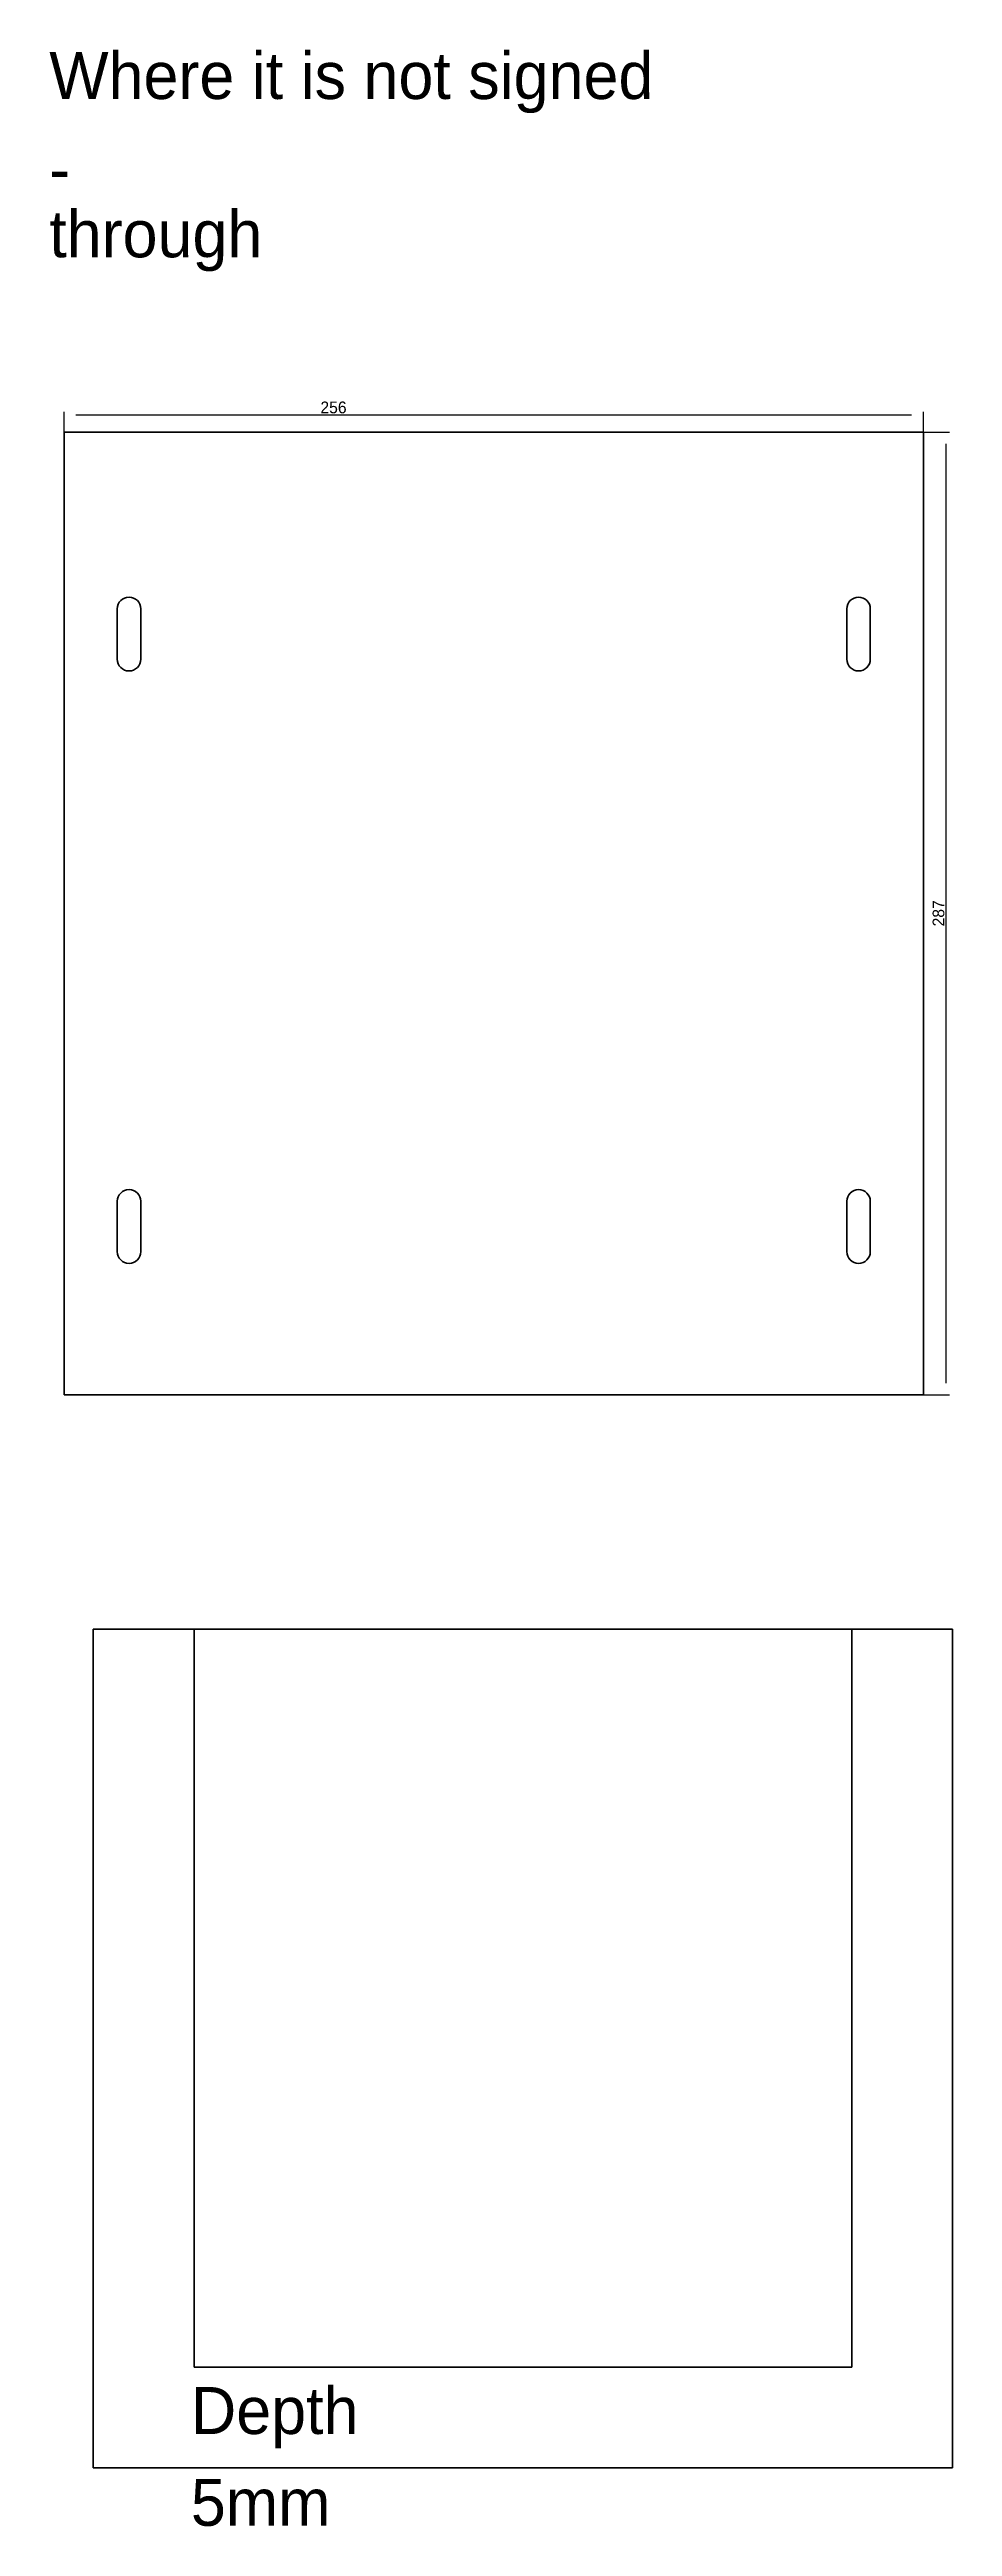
# Model space of a CAD drawing. Extents: x -586 to 710, y -253 to 486.
# Drawn here: x -586 to -317, y -253 to 486 of the extents above; entities that cross this region are included whole.
import ezdxf

# ---------------------------------------------------------------- set-up
doc = ezdxf.new("R2010")
doc.units = 0
doc.header["$MEASUREMENT"] = 0
for name, color, linetype, lineweight in [('Видимый контур (ГОСТ)', 7, 'Continuous', 0), ('Обозначение (ГОСТ)', 7, 'Continuous', 0), ('Размер (ГОСТ)', 7, 'Continuous', 0)]:
    doc.layers.add(name, color=color, linetype=linetype, lineweight=lineweight)

# ---------------------------------------------------------------- blocks, each defined once
blk = doc.blocks.new('Block_0')
at = {"layer": 'Размер (ГОСТ)', "color": 18, "lineweight": 25, "true_color": 0x000000}
for p, q in [((-581.83, 371.63), (-581.83, 377.69)), ((-329.33, 376.69), (-578.33, 376.69)), ((-325.83, 371.63), (-325.83, 377.69))]:
    blk.add_line(p, q, dxfattribs=at)
at = {"layer": 'Размер (ГОСТ)', "insert": (-505.5, 377.19), "char_height": 0.2, "attachment_point": 7}
blk.add_mtext('\\C18;\\c0;\\FMyriad Pro|b0|i0|c1;\\H3.500000;\\W1.000000;256', dxfattribs=at)
blk = doc.blocks.new('Block_1')
at = {"layer": 'Размер (ГОСТ)', "color": 18, "lineweight": 25, "true_color": 0x000000}
for p, q in [((-325.83, 371.63), (-317.99, 371.63)), ((-318.99, 88.13), (-318.99, 368.13)), ((-325.83, 84.63), (-317.99, 84.63))]:
    blk.add_line(p, q, dxfattribs=at)
at = {"layer": 'Размер (ГОСТ)', "insert": (-319.53, 224.27), "char_height": 0.2, "attachment_point": 7, "rotation": 90}
blk.add_mtext('\\C18;\\c0;\\FMyriad Pro|b0|i0|c1;\\H3.500000;\\W1.000000;287', dxfattribs=at)
blk = doc.blocks.new('Block_2')
at = {"layer": 'Обозначение (ГОСТ)', "char_height": 0.2, "attachment_point": 7}
for s, insert in [('\\C18;\\c0;\\FMyriad Pro|b0|i0|c1;\\H14.000000;\\W1.000000;Depth', (-544.1, -229.35)), ('\\C18;\\c0;\\FMyriad Pro|b0|i0|c1;\\H14.000000;\\W1.000000;5mm', (-544.1, -252.69))]:
    blk.add_mtext(s, dxfattribs=dict(at, insert=insert))
blk = doc.blocks.new('Block_6')
at = {"layer": 'Обозначение (ГОСТ)', "char_height": 0.2, "attachment_point": 7}
for s, insert in [('\\C18;\\c0;\\FMyriad Pro|b0|i0|c1;\\H14.000000;\\W1.000000;Where it is not signed', (-586.29, 466.7)), ('\\C18;\\c0;\\FMyriad Pro|b0|i0|c1;\\H14.000000;\\W1.000000;-', (-586.29, 443.1)), ('\\C18;\\c0;\\FMyriad Pro|b0|i0|c1;\\H14.000000;\\W1.000000;through', (-586.29, 419.51))]:
    blk.add_mtext(s, dxfattribs=dict(at, insert=insert))

msp = doc.modelspace()

# ---------------------------------------------------------------- linework, layer by layer
at = {"layer": 'Видимый контур (ГОСТ)', "color": 18, "lineweight": 50, "true_color": 0x000000}
for p, q in [((-581.83, 371.63), (-581.83, 84.63)), ((-325.83, 371.63), (-581.83, 371.63)), ((-325.83, 84.63), (-325.83, 371.63)), ((-566.02, 303.93), (-566.02, 318.93)), ((-559.02, 318.93), (-559.02, 303.93)), ((-348.63, 303.93), (-348.63, 318.93)), ((-341.63, 318.93), (-341.63, 303.93)), ((-566.02, 127.33), (-566.02, 142.33)), ((-559.02, 142.33), (-559.02, 127.33)), ((-348.63, 127.33), (-348.63, 142.33)), ((-341.63, 142.33), (-341.63, 127.33)), ((-581.83, 84.63), (-325.83, 84.63)), ((-573.16, 14.79), (-543.16, 14.79)), ((-573.16, -235.21), (-573.16, 14.79)), ((-543.16, 14.79), (-543.16, -205.21)), ((-543.16, 14.79), (-347.16, 14.79)), ((-347.16, -205.21), (-347.16, 14.79)), ((-347.16, 14.79), (-317.16, 14.79)), ((-317.16, 14.79), (-317.16, -235.21)), ((-543.16, -205.21), (-347.16, -205.21)), ((-317.16, -235.21), (-573.16, -235.21))]:
    msp.add_line(p, q, dxfattribs=at)
for points in [[(-559.02, 318.93), (-559.02, 320.86), (-560.59, 322.43), (-562.52, 322.43), (-564.46, 322.43), (-566.02, 320.86), (-566.02, 318.93)], [(-341.63, 318.93), (-341.63, 320.86), (-343.2, 322.43), (-345.13, 322.43), (-347.06, 322.43), (-348.63, 320.86), (-348.63, 318.93)], [(-566.02, 303.93), (-566.02, 301.99), (-564.46, 300.43), (-562.52, 300.43), (-560.59, 300.43), (-559.02, 301.99), (-559.02, 303.93)], [(-348.63, 303.93), (-348.63, 301.99), (-347.06, 300.43), (-345.13, 300.43), (-343.2, 300.43), (-341.63, 301.99), (-341.63, 303.93)], [(-559.02, 142.33), (-559.02, 144.26), (-560.59, 145.83), (-562.52, 145.83), (-564.46, 145.83), (-566.02, 144.26), (-566.02, 142.33)], [(-341.63, 142.33), (-341.63, 144.26), (-343.2, 145.83), (-345.13, 145.83), (-347.06, 145.83), (-348.63, 144.26), (-348.63, 142.33)], [(-566.02, 127.33), (-566.02, 125.39), (-564.46, 123.83), (-562.52, 123.83), (-560.59, 123.83), (-559.02, 125.39), (-559.02, 127.33)], [(-348.63, 127.33), (-348.63, 125.39), (-347.06, 123.83), (-345.13, 123.83), (-343.2, 123.83), (-341.63, 125.39), (-341.63, 127.33)]]:
    msp.add_open_spline(points, degree=3, knots=[0, 0, 0, 0, 1, 1, 1, 2, 2, 2, 2], dxfattribs=at)

# ---------------------------------------------------------------- block references
at = {"layer": 'Обозначение (ГОСТ)'}
for name in ['Block_6', 'Block_2']:
    msp.add_blockref(name, (0, 0), dxfattribs=at)
at = {"layer": 'Размер (ГОСТ)'}
for name in ['Block_0', 'Block_1']:
    msp.add_blockref(name, (0, 0), dxfattribs=at)

doc.saveas('drawing.dxf')
